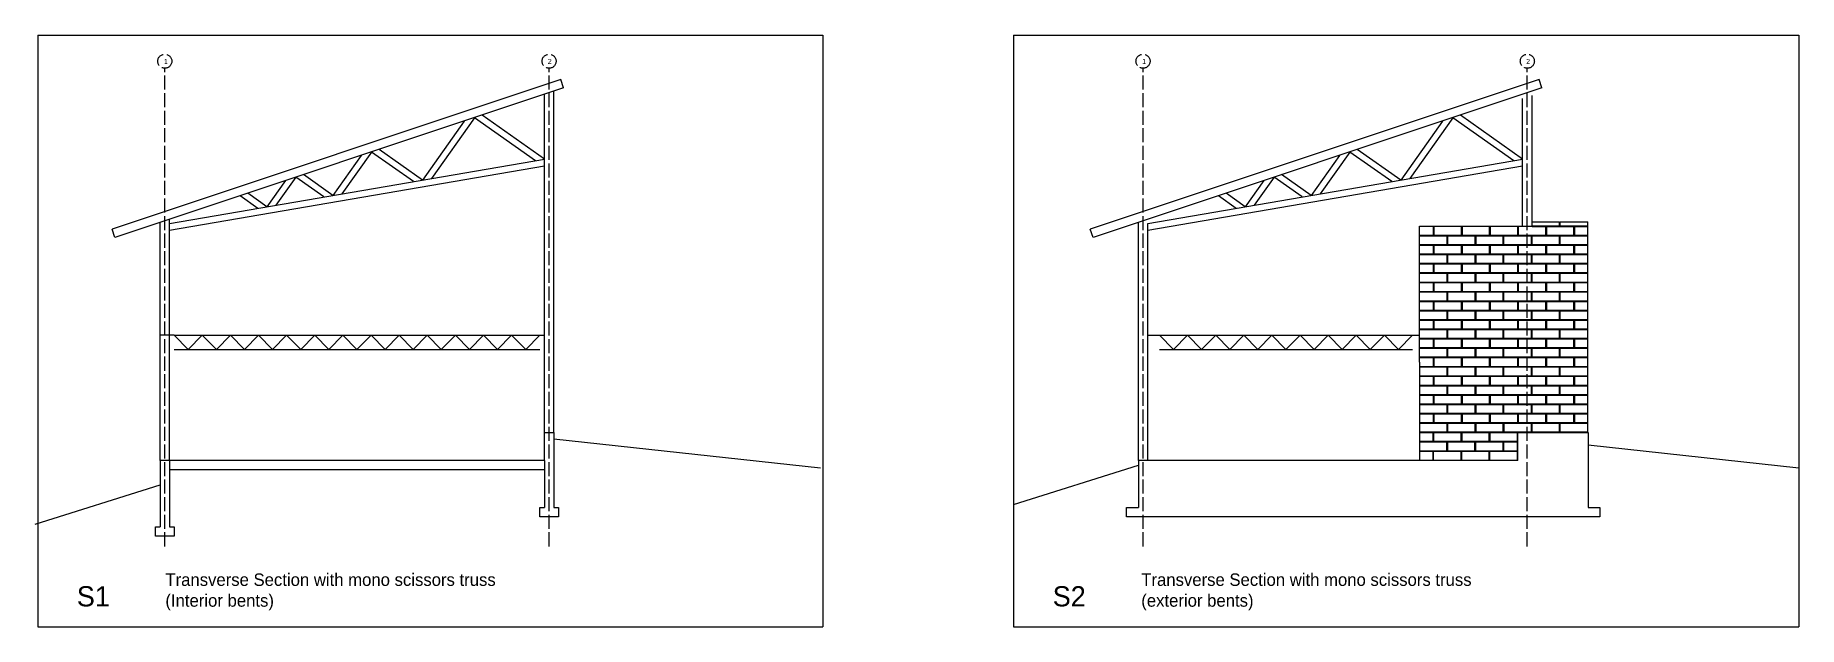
# Model space of a CAD drawing. Header units: inches. Extents: x 1328 to 6141, y 1498 to 3235.
# Drawn here: x 2137 to 3642, y 1498 to 2003 of the extents above; entities that cross this region are included whole.
import ezdxf

# ---------------------------------------------------------------- set-up
doc = ezdxf.new("R2010")
doc.units = ezdxf.units.IN
doc.header["$MEASUREMENT"] = 0
doc.linetypes.add('ACAD_ISO02W100', pattern=[15, 12, -3])
for name, color, linetype in [('blocks', 251, 'Continuous'), ('const', 253, 'Continuous'), ('e1', 253, 'Continuous'), ('grid', 30, 'ACAD_ISO02W100'), ('walls', 7, 'Continuous')]:
    doc.layers.add(name, color=color, linetype=linetype)

msp = doc.modelspace()

# ---------------------------------------------------------------- texts
at = {"layer": 'const', "attachment_point": 1}
for s, insert, char_height, width in [('1', (2246.6, 1982.6), 4.26, 1625.197), ('2', (2574.2, 1982.6), 4.26, 1625.197), ('1', (3081.5, 1982.6), 4.26, 1625.197), ('2', (3409.2, 1982.6), 4.26, 1625.197), ('Transverse Section with mono scissors truss\\P(Interior bents)', (2247.8, 1543.3), 10.656, 4062.993), ('Transverse Section with mono scissors truss\\P(exterior bents)', (3080.7, 1543.3), 10.656, 4062.993), ('S1', (2172.2, 1532.4), 17.26, 6582.049), ('S2', (3005.1, 1532.4), 17.26, 6582.049)]:
    msp.add_mtext(s, dxfattribs=dict(at, insert=insert, char_height=char_height, width=width))

# ---------------------------------------------------------------- linework, layer by layer
for p, q in [((2138.8, 2002.8), (2808.9, 2002.8)), ((2138.8, 2002.8), (2138.8, 1497.8)), ((2808.9, 2002.8), (2808.9, 1497.8)), ((2971.7, 2002.8), (3641.8, 2002.8)), ((2971.7, 2002.8), (2971.7, 1497.8)), ((3641.8, 2002.8), (3641.8, 1497.8)), ((2571.3, 1663.6), (2579.3, 1663.6)), ((3402.2, 1663.6), (3414.2, 1663.6)), ((2138.8, 1497.8), (2808.9, 1497.8)), ((2971.7, 1497.8), (3641.8, 1497.8))]:
    msp.add_line(p, q)
at = {"layer": 'blocks'}
for p, q in [((3330, 1832.1), (3330, 1839.6)), ((3330.5, 1839.6), (3330.5, 1832.1)), ((3354, 1832.1), (3354, 1839.6)), ((3354.5, 1839.6), (3354.5, 1832.1)), ((3378, 1832.1), (3378, 1839.6)), ((3378.5, 1839.6), (3378.5, 1832.1)), ((3402, 1832.1), (3402, 1839.6)), ((3402.5, 1839.6), (3402.5, 1832.1)), ((3414.2, 1840.1), (3414.2, 1843.6)), ((3414.2, 1840.1), (3437.7, 1840.1)), ((3414.2, 1839.6), (3426, 1839.6)), ((3426, 1832.1), (3426, 1839.6)), ((3426.5, 1839.6), (3450, 1839.6)), ((3426.5, 1839.6), (3426.5, 1832.1)), ((3437.7, 1840.1), (3437.7, 1843.6)), ((3438.2, 1840.1), (3438.2, 1843.6)), ((3438.2, 1840.1), (3461.7, 1840.1)), ((3450, 1832.1), (3450, 1839.6)), ((3450.5, 1839.6), (3461.7, 1839.6)), ((3450.5, 1839.6), (3450.5, 1832.1)), ((3318.2, 1832.1), (3330, 1832.1)), ((3318.2, 1831.6), (3341.7, 1831.6)), ((3318.2, 1824.1), (3341.7, 1824.1)), ((3318.2, 1823.6), (3330, 1823.6)), ((3330, 1816.1), (3330, 1823.6)), ((3330.5, 1832.1), (3354, 1832.1)), ((3330.5, 1823.6), (3330.5, 1816.1)), ((3330.5, 1823.6), (3354, 1823.6)), ((3341.7, 1824.1), (3341.7, 1831.6)), ((3342.2, 1831.6), (3342.2, 1824.1)), ((3342.2, 1831.6), (3365.7, 1831.6)), ((3342.2, 1824.1), (3365.7, 1824.1)), ((3354, 1816.1), (3354, 1823.6)), ((3354.5, 1832.1), (3378, 1832.1)), ((3354.5, 1823.6), (3378, 1823.6)), ((3354.5, 1823.6), (3354.5, 1816.1)), ((3365.7, 1824.1), (3365.7, 1831.6)), ((3366.2, 1831.6), (3389.7, 1831.6)), ((3366.2, 1831.6), (3366.2, 1824.1)), ((3366.2, 1824.1), (3389.7, 1824.1)), ((3378, 1816.1), (3378, 1823.6)), ((3378.5, 1832.1), (3402, 1832.1)), ((3378.5, 1823.6), (3402, 1823.6)), ((3378.5, 1823.6), (3378.5, 1816.1)), ((3389.7, 1824.1), (3389.7, 1831.6)), ((3390.2, 1824.1), (3390.2, 1831.6)), ((3390.2, 1831.6), (3413.7, 1831.6)), ((3390.2, 1824.1), (3413.7, 1824.1)), ((3402, 1816.1), (3402, 1823.6)), ((3402.5, 1832.1), (3426, 1832.1)), ((3402.5, 1823.6), (3402.5, 1816.1)), ((3402.5, 1823.6), (3426, 1823.6)), ((3413.7, 1824.1), (3413.7, 1831.6)), ((3414.2, 1831.6), (3437.7, 1831.6)), ((3414.2, 1824.1), (3414.2, 1831.6)), ((3414.2, 1824.1), (3437.7, 1824.1)), ((3426, 1816.1), (3426, 1823.6)), ((3426.5, 1832.1), (3450, 1832.1)), ((3426.5, 1823.6), (3450, 1823.6)), ((3426.5, 1823.6), (3426.5, 1816.1)), ((3437.7, 1824.1), (3437.7, 1831.6)), ((3438.2, 1824.1), (3438.2, 1831.6)), ((3438.2, 1831.6), (3461.7, 1831.6)), ((3438.2, 1824.1), (3461.7, 1824.1)), ((3450, 1816.1), (3450, 1823.6)), ((3450.5, 1832.1), (3461.7, 1832.1)), ((3450.5, 1823.6), (3450.5, 1816.1)), ((3450.5, 1823.6), (3461.7, 1823.6)), ((3318.2, 1816.1), (3330, 1816.1)), ((3318.2, 1815.6), (3341.7, 1815.6)), ((3318.2, 1808.1), (3341.7, 1808.1)), ((3318.2, 1807.6), (3330, 1807.6)), ((3330, 1800.1), (3330, 1807.6)), ((3330.5, 1816.1), (3354, 1816.1)), ((3330.5, 1807.6), (3330.5, 1800.1)), ((3330.5, 1807.6), (3354, 1807.6)), ((3341.7, 1808.1), (3341.7, 1815.6)), ((3342.2, 1815.6), (3342.2, 1808.1)), ((3342.2, 1815.6), (3365.7, 1815.6)), ((3342.2, 1808.1), (3365.7, 1808.1)), ((3354, 1800.1), (3354, 1807.6)), ((3354.5, 1816.1), (3378, 1816.1)), ((3354.5, 1807.6), (3354.5, 1800.1)), ((3354.5, 1807.6), (3378, 1807.6)), ((3365.7, 1808.1), (3365.7, 1815.6)), ((3366.2, 1815.6), (3389.7, 1815.6)), ((3366.2, 1815.6), (3366.2, 1808.1)), ((3366.2, 1808.1), (3389.7, 1808.1)), ((3378, 1800.1), (3378, 1807.6)), ((3378.5, 1816.1), (3402, 1816.1)), ((3378.5, 1807.6), (3402, 1807.6)), ((3378.5, 1807.6), (3378.5, 1800.1)), ((3389.7, 1808.1), (3389.7, 1815.6)), ((3390.2, 1808.1), (3390.2, 1815.6)), ((3390.2, 1815.6), (3413.7, 1815.6)), ((3390.2, 1808.1), (3413.7, 1808.1)), ((3402, 1800.1), (3402, 1807.6)), ((3402.5, 1816.1), (3426, 1816.1)), ((3402.5, 1807.6), (3402.5, 1800.1)), ((3402.5, 1807.6), (3426, 1807.6)), ((3413.7, 1808.1), (3413.7, 1815.6)), ((3414.2, 1815.6), (3437.7, 1815.6)), ((3414.2, 1808.1), (3414.2, 1815.6)), ((3414.2, 1808.1), (3437.7, 1808.1)), ((3426, 1800.1), (3426, 1807.6)), ((3426.5, 1816.1), (3450, 1816.1)), ((3426.5, 1807.6), (3450, 1807.6)), ((3426.5, 1807.6), (3426.5, 1800.1)), ((3437.7, 1808.1), (3437.7, 1815.6)), ((3438.2, 1808.1), (3438.2, 1815.6)), ((3438.2, 1815.6), (3461.7, 1815.6)), ((3438.2, 1808.1), (3461.7, 1808.1)), ((3450, 1800.1), (3450, 1807.6)), ((3450.5, 1816.1), (3461.7, 1816.1)), ((3450.5, 1807.6), (3450.5, 1800.1)), ((3450.5, 1807.6), (3461.7, 1807.6)), ((3318.2, 1800.1), (3330, 1800.1)), ((3318.2, 1799.6), (3341.7, 1799.6)), ((3318.2, 1792.1), (3341.7, 1792.1)), ((3318.2, 1791.6), (3330, 1791.6)), ((3330, 1784.1), (3330, 1791.6)), ((3330.5, 1800.1), (3354, 1800.1)), ((3330.5, 1791.6), (3330.5, 1784.1)), ((3330.5, 1791.6), (3354, 1791.6)), ((3341.7, 1792.1), (3341.7, 1799.6)), ((3342.2, 1799.6), (3365.7, 1799.6)), ((3342.2, 1799.6), (3342.2, 1792.1)), ((3342.2, 1792.1), (3365.7, 1792.1)), ((3354, 1784.1), (3354, 1791.6)), ((3354.5, 1800.1), (3378, 1800.1)), ((3354.5, 1791.6), (3354.5, 1784.1)), ((3354.5, 1791.6), (3378, 1791.6)), ((3365.7, 1792.1), (3365.7, 1799.6)), ((3366.2, 1799.6), (3389.7, 1799.6)), ((3366.2, 1799.6), (3366.2, 1792.1)), ((3366.2, 1792.1), (3389.7, 1792.1)), ((3378, 1784.1), (3378, 1791.6)), ((3378.5, 1800.1), (3402, 1800.1)), ((3378.5, 1791.6), (3402, 1791.6)), ((3378.5, 1791.6), (3378.5, 1784.1)), ((3389.7, 1792.1), (3389.7, 1799.6)), ((3390.2, 1799.6), (3413.7, 1799.6)), ((3390.2, 1792.1), (3390.2, 1799.6)), ((3390.2, 1792.1), (3413.7, 1792.1)), ((3402, 1784.1), (3402, 1791.6)), ((3402.5, 1800.1), (3426, 1800.1)), ((3402.5, 1791.6), (3402.5, 1784.1)), ((3402.5, 1791.6), (3426, 1791.6)), ((3413.7, 1792.1), (3413.7, 1799.6)), ((3414.2, 1799.6), (3437.7, 1799.6)), ((3414.2, 1792.1), (3414.2, 1799.6)), ((3414.2, 1792.1), (3437.7, 1792.1)), ((3426, 1784.1), (3426, 1791.6)), ((3426.5, 1800.1), (3450, 1800.1)), ((3426.5, 1791.6), (3450, 1791.6)), ((3426.5, 1791.6), (3426.5, 1784.1)), ((3437.7, 1792.1), (3437.7, 1799.6)), ((3438.2, 1799.6), (3461.7, 1799.6)), ((3438.2, 1792.1), (3438.2, 1799.6)), ((3438.2, 1792.1), (3461.7, 1792.1)), ((3450, 1784.1), (3450, 1791.6)), ((3450.5, 1800.1), (3461.7, 1800.1)), ((3450.5, 1791.6), (3450.5, 1784.1)), ((3450.5, 1791.6), (3461.7, 1791.6)), ((3318.2, 1784.1), (3330, 1784.1)), ((3318.2, 1783.6), (3341.7, 1783.6)), ((3318.2, 1776.1), (3341.7, 1776.1)), ((3330.5, 1784.1), (3354, 1784.1)), ((3341.7, 1776.1), (3341.7, 1783.6)), ((3342.2, 1783.6), (3342.2, 1776.1)), ((3342.2, 1783.6), (3365.7, 1783.6)), ((3342.2, 1776.1), (3365.7, 1776.1)), ((3354.5, 1784.1), (3378, 1784.1)), ((3365.7, 1776.1), (3365.7, 1783.6)), ((3366.2, 1783.6), (3389.7, 1783.6)), ((3366.2, 1783.6), (3366.2, 1776.1)), ((3366.2, 1776.1), (3389.7, 1776.1)), ((3378.5, 1784.1), (3402, 1784.1)), ((3389.7, 1776.1), (3389.7, 1783.6)), ((3390.2, 1776.1), (3390.2, 1783.6)), ((3390.2, 1783.6), (3413.7, 1783.6)), ((3390.2, 1776.1), (3413.7, 1776.1)), ((3402.5, 1784.1), (3426, 1784.1)), ((3413.7, 1776.1), (3413.7, 1783.6)), ((3414.2, 1783.6), (3437.7, 1783.6)), ((3414.2, 1776.1), (3414.2, 1783.6)), ((3414.2, 1776.1), (3437.7, 1776.1)), ((3426.5, 1784.1), (3450, 1784.1)), ((3437.7, 1776.1), (3437.7, 1783.6)), ((3438.2, 1776.1), (3438.2, 1783.6)), ((3438.2, 1783.6), (3461.7, 1783.6)), ((3438.2, 1776.1), (3461.7, 1776.1)), ((3450.5, 1784.1), (3461.7, 1784.1)), ((3318.2, 1775.6), (3330, 1775.6)), ((3318.2, 1768.1), (3330, 1768.1)), ((3318.2, 1767.6), (3341.7, 1767.6)), ((3330, 1768.1), (3330, 1775.6)), ((3330.5, 1775.6), (3330.5, 1768.1)), ((3330.5, 1775.6), (3354, 1775.6)), ((3330.5, 1768.1), (3354, 1768.1)), ((3341.7, 1760.1), (3341.7, 1767.6)), ((3342.2, 1767.6), (3342.2, 1760.1)), ((3342.2, 1767.6), (3365.7, 1767.6)), ((3354, 1768.1), (3354, 1775.6)), ((3354.5, 1775.6), (3378, 1775.6)), ((3354.5, 1775.6), (3354.5, 1768.1)), ((3354.5, 1768.1), (3378, 1768.1)), ((3365.7, 1760.1), (3365.7, 1767.6)), ((3366.2, 1767.6), (3366.2, 1760.1)), ((3366.2, 1767.6), (3389.7, 1767.6)), ((3378, 1768.1), (3378, 1775.6)), ((3378.5, 1775.6), (3402, 1775.6)), ((3378.5, 1775.6), (3378.5, 1768.1)), ((3378.5, 1768.1), (3402, 1768.1)), ((3389.7, 1760.1), (3389.7, 1767.6)), ((3390.2, 1760.1), (3390.2, 1767.6)), ((3390.2, 1767.6), (3413.7, 1767.6)), ((3402, 1768.1), (3402, 1775.6)), ((3402.5, 1775.6), (3402.5, 1768.1)), ((3402.5, 1775.6), (3426, 1775.6)), ((3402.5, 1768.1), (3426, 1768.1)), ((3413.7, 1760.1), (3413.7, 1767.6)), ((3414.2, 1767.6), (3437.7, 1767.6)), ((3414.2, 1760.1), (3414.2, 1767.6)), ((3426, 1768.1), (3426, 1775.6)), ((3426.5, 1775.6), (3450, 1775.6)), ((3426.5, 1775.6), (3426.5, 1768.1)), ((3426.5, 1768.1), (3450, 1768.1)), ((3437.7, 1760.1), (3437.7, 1767.6)), ((3438.2, 1760.1), (3438.2, 1767.6)), ((3438.2, 1767.6), (3461.7, 1767.6)), ((3450, 1768.1), (3450, 1775.6)), ((3450.5, 1775.6), (3450.5, 1768.1)), ((3450.5, 1775.6), (3461.7, 1775.6)), ((3450.5, 1768.1), (3461.7, 1768.1)), ((3318.2, 1760.1), (3341.7, 1760.1)), ((3318.2, 1759.6), (3330, 1759.6)), ((3318.2, 1752.1), (3330, 1752.1)), ((3318.2, 1751.6), (3341.7, 1751.6)), ((3330, 1752.1), (3330, 1759.6)), ((3330.5, 1759.6), (3330.5, 1752.1)), ((3330.5, 1759.6), (3354, 1759.6)), ((3330.5, 1752.1), (3354, 1752.1)), ((3341.7, 1744.1), (3341.7, 1751.6)), ((3342.2, 1760.1), (3365.7, 1760.1)), ((3342.2, 1751.6), (3365.7, 1751.6)), ((3342.2, 1751.6), (3342.2, 1744.1)), ((3354, 1752.1), (3354, 1759.6)), ((3354.5, 1759.6), (3354.5, 1752.1)), ((3354.5, 1759.6), (3378, 1759.6)), ((3354.5, 1752.1), (3378, 1752.1)), ((3365.7, 1744.1), (3365.7, 1751.6)), ((3366.2, 1760.1), (3389.7, 1760.1)), ((3366.2, 1751.6), (3389.7, 1751.6)), ((3366.2, 1751.6), (3366.2, 1744.1)), ((3378, 1752.1), (3378, 1759.6)), ((3378.5, 1759.6), (3402, 1759.6)), ((3378.5, 1759.6), (3378.5, 1752.1)), ((3378.5, 1752.1), (3402, 1752.1)), ((3389.7, 1744.1), (3389.7, 1751.6)), ((3390.2, 1760.1), (3413.7, 1760.1)), ((3390.2, 1751.6), (3413.7, 1751.6)), ((3390.2, 1744.1), (3390.2, 1751.6)), ((3402, 1752.1), (3402, 1759.6)), ((3402.5, 1759.6), (3402.5, 1752.1)), ((3402.5, 1759.6), (3426, 1759.6)), ((3402.5, 1752.1), (3426, 1752.1)), ((3413.7, 1744.1), (3413.7, 1751.6)), ((3414.2, 1760.1), (3437.7, 1760.1)), ((3414.2, 1751.6), (3437.7, 1751.6)), ((3414.2, 1744.1), (3414.2, 1751.6)), ((3426, 1752.1), (3426, 1759.6)), ((3426.5, 1759.6), (3450, 1759.6)), ((3426.5, 1759.6), (3426.5, 1752.1)), ((3426.5, 1752.1), (3450, 1752.1)), ((3437.7, 1744.1), (3437.7, 1751.6)), ((3438.2, 1760.1), (3461.7, 1760.1)), ((3438.2, 1751.6), (3461.7, 1751.6)), ((3438.2, 1744.1), (3438.2, 1751.6)), ((3450, 1752.1), (3450, 1759.6)), ((3450.5, 1759.6), (3450.5, 1752.1)), ((3450.5, 1759.6), (3461.7, 1759.6)), ((3450.5, 1752.1), (3461.7, 1752.1)), ((3318.2, 1744.1), (3341.7, 1744.1)), ((3318.2, 1743.6), (3330, 1743.6)), ((3318.2, 1736.1), (3330, 1736.1)), ((3318.2, 1735.6), (3341.7, 1735.6)), ((3330, 1736.1), (3330, 1743.6)), ((3330.5, 1743.6), (3330.5, 1736.1)), ((3330.5, 1743.6), (3354, 1743.6)), ((3330.5, 1736.1), (3354, 1736.1)), ((3341.7, 1728.1), (3341.7, 1735.6)), ((3342.2, 1744.1), (3365.7, 1744.1)), ((3342.2, 1735.6), (3342.2, 1728.1)), ((3342.2, 1735.6), (3365.7, 1735.6)), ((3354, 1736.1), (3354, 1743.6)), ((3354.5, 1743.6), (3354.5, 1736.1)), ((3354.5, 1743.6), (3378, 1743.6)), ((3354.5, 1736.1), (3378, 1736.1)), ((3365.7, 1728.1), (3365.7, 1735.6)), ((3366.2, 1744.1), (3389.7, 1744.1)), ((3366.2, 1735.6), (3389.7, 1735.6)), ((3366.2, 1735.6), (3366.2, 1728.1)), ((3378, 1736.1), (3378, 1743.6)), ((3378.5, 1743.6), (3402, 1743.6)), ((3378.5, 1743.6), (3378.5, 1736.1)), ((3378.5, 1736.1), (3402, 1736.1)), ((3389.7, 1728.1), (3389.7, 1735.6)), ((3390.2, 1744.1), (3413.7, 1744.1)), ((3390.2, 1728.1), (3390.2, 1735.6)), ((3390.2, 1735.6), (3413.7, 1735.6)), ((3402, 1736.1), (3402, 1743.6)), ((3402.5, 1743.6), (3402.5, 1736.1)), ((3402.5, 1743.6), (3426, 1743.6)), ((3402.5, 1736.1), (3426, 1736.1)), ((3413.7, 1728.1), (3413.7, 1735.6)), ((3414.2, 1744.1), (3437.7, 1744.1)), ((3414.2, 1735.6), (3437.7, 1735.6)), ((3414.2, 1728.1), (3414.2, 1735.6)), ((3426, 1736.1), (3426, 1743.6)), ((3426.5, 1743.6), (3450, 1743.6)), ((3426.5, 1743.6), (3426.5, 1736.1)), ((3426.5, 1736.1), (3450, 1736.1)), ((3437.7, 1728.1), (3437.7, 1735.6)), ((3438.2, 1744.1), (3461.7, 1744.1)), ((3438.2, 1728.1), (3438.2, 1735.6)), ((3438.2, 1735.6), (3461.7, 1735.6)), ((3450, 1736.1), (3450, 1743.6)), ((3450.5, 1743.6), (3450.5, 1736.1)), ((3450.5, 1743.6), (3461.7, 1743.6)), ((3450.5, 1736.1), (3461.7, 1736.1)), ((3318.2, 1728.1), (3341.7, 1728.1)), ((3318.2, 1727.6), (3330, 1727.6)), ((3318.2, 1720.1), (3330, 1720.1)), ((3318.2, 1719.6), (3341.7, 1719.6)), ((3330, 1720.1), (3330, 1727.6)), ((3330.5, 1727.6), (3330.5, 1720.1)), ((3330.5, 1727.6), (3354, 1727.6)), ((3330.5, 1720.1), (3354, 1720.1)), ((3341.7, 1712.1), (3341.7, 1719.6)), ((3342.2, 1728.1), (3365.7, 1728.1)), ((3342.2, 1719.6), (3342.2, 1712.1)), ((3342.2, 1719.6), (3365.7, 1719.6)), ((3354, 1720.1), (3354, 1727.6)), ((3354.5, 1727.6), (3354.5, 1720.1)), ((3354.5, 1727.6), (3378, 1727.6)), ((3354.5, 1720.1), (3378, 1720.1)), ((3365.7, 1712.1), (3365.7, 1719.6)), ((3366.2, 1728.1), (3389.7, 1728.1)), ((3366.2, 1719.6), (3389.7, 1719.6)), ((3366.2, 1719.6), (3366.2, 1712.1)), ((3378, 1720.1), (3378, 1727.6)), ((3378.5, 1727.6), (3402, 1727.6)), ((3378.5, 1727.6), (3378.5, 1720.1)), ((3378.5, 1720.1), (3402, 1720.1)), ((3389.7, 1712.1), (3389.7, 1719.6)), ((3390.2, 1728.1), (3413.7, 1728.1)), ((3390.2, 1712.1), (3390.2, 1719.6)), ((3390.2, 1719.6), (3413.7, 1719.6)), ((3402, 1720.1), (3402, 1727.6)), ((3402.5, 1727.6), (3402.5, 1720.1)), ((3402.5, 1727.6), (3426, 1727.6)), ((3402.5, 1720.1), (3426, 1720.1)), ((3413.7, 1712.1), (3413.7, 1719.6)), ((3414.2, 1728.1), (3437.7, 1728.1)), ((3414.2, 1719.6), (3437.7, 1719.6)), ((3414.2, 1712.1), (3414.2, 1719.6)), ((3426, 1720.1), (3426, 1727.6)), ((3426.5, 1727.6), (3450, 1727.6)), ((3426.5, 1727.6), (3426.5, 1720.1)), ((3426.5, 1720.1), (3450, 1720.1)), ((3437.7, 1712.1), (3437.7, 1719.6)), ((3438.2, 1728.1), (3461.7, 1728.1)), ((3438.2, 1712.1), (3438.2, 1719.6)), ((3438.2, 1719.6), (3461.7, 1719.6)), ((3450, 1720.1), (3450, 1727.6)), ((3450.5, 1727.6), (3450.5, 1720.1)), ((3450.5, 1727.6), (3461.7, 1727.6)), ((3450.5, 1720.1), (3461.7, 1720.1)), ((3318.2, 1712.1), (3341.7, 1712.1)), ((3318.2, 1711.6), (3330, 1711.6)), ((3318.2, 1704.1), (3330, 1704.1)), ((3318.2, 1703.6), (3341.7, 1703.6)), ((3330, 1704.1), (3330, 1711.6)), ((3330.5, 1711.6), (3330.5, 1704.1)), ((3330.5, 1711.6), (3354, 1711.6)), ((3330.5, 1704.1), (3354, 1704.1)), ((3341.7, 1696.1), (3341.7, 1703.6)), ((3342.2, 1712.1), (3365.7, 1712.1)), ((3342.2, 1703.6), (3342.2, 1696.1)), ((3342.2, 1703.6), (3365.7, 1703.6)), ((3354, 1704.1), (3354, 1711.6)), ((3354.5, 1711.6), (3354.5, 1704.1)), ((3354.5, 1711.6), (3378, 1711.6)), ((3354.5, 1704.1), (3378, 1704.1)), ((3365.7, 1696.1), (3365.7, 1703.6)), ((3366.2, 1712.1), (3389.7, 1712.1)), ((3366.2, 1703.6), (3389.7, 1703.6)), ((3366.2, 1703.6), (3366.2, 1696.1)), ((3378, 1704.1), (3378, 1711.6)), ((3378.5, 1711.6), (3402, 1711.6)), ((3378.5, 1711.6), (3378.5, 1704.1)), ((3378.5, 1704.1), (3402, 1704.1)), ((3389.7, 1696.1), (3389.7, 1703.6)), ((3390.2, 1712.1), (3413.7, 1712.1)), ((3390.2, 1696.1), (3390.2, 1703.6)), ((3390.2, 1703.6), (3413.7, 1703.6)), ((3402, 1704.1), (3402, 1711.6)), ((3402.5, 1711.6), (3402.5, 1704.1)), ((3402.5, 1711.6), (3426, 1711.6)), ((3402.5, 1704.1), (3426, 1704.1)), ((3413.7, 1696.1), (3413.7, 1703.6)), ((3414.2, 1712.1), (3437.7, 1712.1)), ((3414.2, 1703.6), (3437.7, 1703.6)), ((3414.2, 1696.1), (3414.2, 1703.6)), ((3426, 1704.1), (3426, 1711.6)), ((3426.5, 1711.6), (3450, 1711.6)), ((3426.5, 1711.6), (3426.5, 1704.1)), ((3426.5, 1704.1), (3450, 1704.1)), ((3437.7, 1696.1), (3437.7, 1703.6)), ((3438.2, 1712.1), (3461.7, 1712.1)), ((3438.2, 1696.1), (3438.2, 1703.6)), ((3438.2, 1703.6), (3461.7, 1703.6)), ((3450, 1704.1), (3450, 1711.6)), ((3450.5, 1711.6), (3450.5, 1704.1)), ((3450.5, 1711.6), (3461.7, 1711.6)), ((3450.5, 1704.1), (3461.7, 1704.1)), ((3318.2, 1696.1), (3341.7, 1696.1)), ((3318.2, 1695.6), (3330, 1695.6)), ((3318.2, 1688.1), (3330, 1688.1)), ((3318.2, 1687.6), (3341.7, 1687.6)), ((3330, 1688.1), (3330, 1695.6)), ((3330.5, 1695.6), (3330.5, 1688.1)), ((3330.5, 1695.6), (3354, 1695.6)), ((3330.5, 1688.1), (3354, 1688.1)), ((3341.7, 1680.1), (3341.7, 1687.6)), ((3342.2, 1696.1), (3365.7, 1696.1)), ((3342.2, 1687.6), (3365.7, 1687.6)), ((3342.2, 1687.6), (3342.2, 1680.1)), ((3354, 1688.1), (3354, 1695.6)), ((3354.5, 1695.6), (3354.5, 1688.1)), ((3354.5, 1695.6), (3378, 1695.6)), ((3354.5, 1688.1), (3378, 1688.1)), ((3365.7, 1680.1), (3365.7, 1687.6)), ((3366.2, 1696.1), (3389.7, 1696.1)), ((3366.2, 1687.6), (3389.7, 1687.6)), ((3366.2, 1687.6), (3366.2, 1680.1)), ((3378, 1688.1), (3378, 1695.6)), ((3378.5, 1695.6), (3378.5, 1688.1)), ((3378.5, 1695.6), (3402, 1695.6)), ((3378.5, 1688.1), (3402, 1688.1)), ((3389.7, 1680.1), (3389.7, 1687.6)), ((3390.2, 1696.1), (3413.7, 1696.1)), ((3390.2, 1687.6), (3413.7, 1687.6)), ((3390.2, 1680.1), (3390.2, 1687.6)), ((3402, 1688.1), (3402, 1695.6)), ((3402.5, 1695.6), (3402.5, 1688.1)), ((3402.5, 1695.6), (3426, 1695.6)), ((3402.5, 1688.1), (3426, 1688.1)), ((3413.7, 1680.1), (3413.7, 1687.6)), ((3414.2, 1696.1), (3437.7, 1696.1)), ((3414.2, 1687.6), (3437.7, 1687.6)), ((3414.2, 1680.1), (3414.2, 1687.6)), ((3426, 1688.1), (3426, 1695.6)), ((3426.5, 1695.6), (3450, 1695.6)), ((3426.5, 1695.6), (3426.5, 1688.1)), ((3426.5, 1688.1), (3450, 1688.1)), ((3437.7, 1680.1), (3437.7, 1687.6)), ((3438.2, 1696.1), (3461.7, 1696.1)), ((3438.2, 1680.1), (3438.2, 1687.6)), ((3438.2, 1687.6), (3461.7, 1687.6)), ((3450, 1688.1), (3450, 1695.6)), ((3450.5, 1695.6), (3450.5, 1688.1)), ((3450.5, 1695.6), (3461.7, 1695.6)), ((3450.5, 1688.1), (3461.7, 1688.1)), ((3318.2, 1680.1), (3341.7, 1680.1)), ((3318.2, 1679.6), (3330, 1679.6)), ((3318.2, 1672.1), (3330, 1672.1)), ((3318.2, 1671.6), (3341.7, 1671.6)), ((3330, 1672.1), (3330, 1679.6)), ((3330.5, 1679.6), (3354, 1679.6)), ((3330.5, 1679.6), (3330.5, 1672.1)), ((3330.5, 1672.1), (3354, 1672.1)), ((3341.7, 1664.1), (3341.7, 1671.6)), ((3342.2, 1680.1), (3365.7, 1680.1)), ((3342.2, 1671.6), (3342.2, 1664.1)), ((3342.2, 1671.6), (3365.7, 1671.6)), ((3354, 1672.1), (3354, 1679.6)), ((3354.5, 1679.6), (3378, 1679.6)), ((3354.5, 1679.6), (3354.5, 1672.1)), ((3354.5, 1672.1), (3378, 1672.1)), ((3365.7, 1664.1), (3365.7, 1671.6)), ((3366.2, 1680.1), (3389.7, 1680.1)), ((3366.2, 1671.6), (3389.7, 1671.6)), ((3366.2, 1671.6), (3366.2, 1664.1)), ((3378, 1672.1), (3378, 1679.6)), ((3378.5, 1679.6), (3402, 1679.6)), ((3378.5, 1679.6), (3378.5, 1672.1)), ((3378.5, 1672.1), (3402, 1672.1)), ((3389.7, 1664.1), (3389.7, 1671.6)), ((3390.2, 1680.1), (3413.7, 1680.1)), ((3390.2, 1671.6), (3390.2, 1664.1)), ((3390.2, 1671.6), (3413.7, 1671.6)), ((3402, 1672.1), (3402, 1679.6)), ((3402.5, 1679.6), (3426, 1679.6)), ((3402.5, 1679.6), (3402.5, 1672.1)), ((3402.5, 1672.1), (3426, 1672.1)), ((3413.7, 1664.1), (3413.7, 1671.6)), ((3414.2, 1680.1), (3437.7, 1680.1)), ((3414.2, 1671.6), (3437.7, 1671.6)), ((3414.2, 1664.1), (3414.2, 1671.6)), ((3426, 1672.1), (3426, 1679.6)), ((3426.5, 1679.6), (3450, 1679.6)), ((3426.5, 1679.6), (3426.5, 1672.1)), ((3426.5, 1672.1), (3450, 1672.1)), ((3437.7, 1664.1), (3437.7, 1671.6)), ((3438.2, 1680.1), (3461.7, 1680.1)), ((3438.2, 1664.1), (3438.2, 1671.6)), ((3438.2, 1671.6), (3461.7, 1671.6)), ((3450, 1672.1), (3450, 1679.6)), ((3450.5, 1679.6), (3461.7, 1679.6)), ((3450.5, 1679.6), (3450.5, 1672.1)), ((3450.5, 1672.1), (3461.7, 1672.1)), ((3318.2, 1664.1), (3341.7, 1664.1)), ((3318.2, 1663.6), (3329.7, 1663.6)), ((3318.2, 1656.1), (3329.7, 1656.1)), ((3318.2, 1655.6), (3341.5, 1655.6)), ((3329.7, 1656.1), (3329.7, 1663.6)), ((3330.2, 1663.6), (3353.7, 1663.6)), ((3330.2, 1663.6), (3330.2, 1656.1)), ((3330.2, 1656.1), (3353.7, 1656.1)), ((3341.5, 1648.1), (3341.5, 1655.6)), ((3342, 1655.6), (3342, 1648.1)), ((3342, 1655.6), (3365.5, 1655.6)), ((3342.2, 1664.1), (3365.7, 1664.1)), ((3353.7, 1656.1), (3353.7, 1663.6)), ((3354.2, 1663.6), (3377.7, 1663.6)), ((3354.2, 1663.6), (3354.2, 1656.1)), ((3354.2, 1656.1), (3377.7, 1656.1)), ((3365.5, 1648.1), (3365.5, 1655.6)), ((3366, 1655.6), (3389.5, 1655.6)), ((3366, 1655.6), (3366, 1648.1)), ((3366.2, 1664.1), (3389.7, 1664.1)), ((3377.7, 1656.1), (3377.7, 1663.6)), ((3378.2, 1663.6), (3401.7, 1663.6)), ((3378.2, 1663.6), (3378.2, 1656.1)), ((3378.2, 1656.1), (3401.7, 1656.1)), ((3389.5, 1648.1), (3389.5, 1655.6)), ((3390, 1655.6), (3390, 1648.1)), ((3390, 1655.6), (3401.7, 1655.6)), ((3390.2, 1664.1), (3413.7, 1664.1)), ((3401.7, 1656.1), (3401.7, 1663.6)), ((3401.7, 1648.1), (3401.7, 1655.6)), ((3414.2, 1664.1), (3437.7, 1664.1)), ((3438.2, 1664.1), (3461.7, 1664.1)), ((3318.2, 1648.1), (3341.5, 1648.1)), ((3318.2, 1647.6), (3329.7, 1647.6)), ((3329.7, 1640.1), (3329.7, 1647.6)), ((3330.2, 1647.6), (3353.7, 1647.6)), ((3330.2, 1640.1), (3330.2, 1647.6)), ((3342, 1648.1), (3365.5, 1648.1)), ((3353.7, 1640.1), (3353.7, 1647.6)), ((3354.2, 1647.6), (3377.7, 1647.6)), ((3354.2, 1640.1), (3354.2, 1647.6)), ((3366, 1648.1), (3389.5, 1648.1)), ((3377.7, 1640.1), (3377.7, 1647.6)), ((3378.2, 1647.6), (3401.7, 1647.6)), ((3378.2, 1640.1), (3378.2, 1647.6)), ((3390, 1648.1), (3401.7, 1648.1)), ((3401.7, 1640.1), (3401.7, 1647.6)), ((3318.2, 1640.1), (3329.7, 1640.1)), ((3330.2, 1640.1), (3353.7, 1640.1)), ((3354.2, 1640.1), (3377.7, 1640.1)), ((3378.2, 1640.1), (3401.7, 1640.1))]:
    msp.add_line(p, q, dxfattribs=at)
at = {"layer": 'e1'}
for p, q in [((2502.8, 1929.5), (2467.2, 1879.1)), ((2511.6, 1932.4), (2474.9, 1880.4)), ((2563.6, 1895.7), (2511.6, 1932.4)), ((2571.3, 1897), (2518.1, 1934.6)), ((3337.8, 1929.5), (3302.2, 1879.1)), ((3346.6, 1932.4), (3309.8, 1880.4)), ((3398.6, 1895.7), (3346.6, 1932.4)), ((3406.2, 1897), (3353.1, 1934.6)), ((2251.3, 1842), (2571.3, 1897)), ((2414.9, 1900.2), (2390.7, 1866)), ((2423.7, 1903.1), (2398.4, 1867.3)), ((2459.5, 1877.8), (2423.7, 1903.1)), ((2467.2, 1879.1), (2430.2, 1905.3)), ((3086.2, 1842), (3406.2, 1897)), ((3249.9, 1900.2), (3225.7, 1866)), ((3258.7, 1903.1), (3233.3, 1867.3)), ((3294.5, 1877.8), (3258.7, 1903.1)), ((3302.2, 1879.1), (3265.1, 1905.3)), ((2251.3, 1836.5), (2571.3, 1891.4)), ((2359.1, 1881.6), (2342.2, 1857.7)), ((2383, 1864.7), (2359.1, 1881.6)), ((2390.7, 1866), (2365.6, 1883.8)), ((3086.2, 1836.5), (3406.2, 1891.4)), ((3194.1, 1881.6), (3177.1, 1857.7)), ((3218, 1864.7), (3194.1, 1881.6)), ((3225.7, 1866), (3200.5, 1883.8)), ((2334.5, 1856.3), (2318.1, 1867.9)), ((2350.3, 1878.7), (2334.5, 1856.3)), ((3169.5, 1856.3), (3153.1, 1867.9)), ((3185.3, 1878.7), (3169.5, 1856.3)), ((2326.8, 1855), (2311.6, 1865.8)), ((3161.8, 1855), (3146.6, 1865.8)), ((3318.2, 1723.6), (3318.2, 1839.7))]:
    msp.add_line(p, q, dxfattribs=at)
at = {"layer": 'grid'}
for p, q in [((2247.3, 1566.4), (2247.3, 1974.6)), ((2575.3, 1566.4), (2575.3, 1974.6)), ((3082.2, 1566.4), (3082.2, 1974.6)), ((3410.2, 1566.4), (3410.2, 1974.6))]:
    msp.add_line(p, q, dxfattribs=at)
for centre in [(2247.3, 1980.6), (2575.3, 1980.6), (3082.2, 1980.6), (3410.2, 1980.6)]:
    msp.add_circle(centre, 6, dxfattribs=at)
at = {"layer": 'walls'}
for p, q in [((2585.3, 1965), (2202.3, 1837.3)), ((2587.7, 1957.8), (2204.7, 1830.1)), ((2587.7, 1957.8), (2585.3, 1965)), ((3420.2, 1965), (3037.2, 1837.3)), ((3422.6, 1957.8), (3039.6, 1830.1)), ((3422.6, 1957.8), (3420.2, 1965)), ((2571.3, 1639.6), (2571.3, 1952.3)), ((2579.3, 1663.6), (2579.3, 1955)), ((3406.2, 1839.7), (3406.2, 1948.7)), ((3414.2, 1839.7), (3414.2, 1951.4)), ((2204.7, 1830.1), (2202.3, 1837.3)), ((2243.3, 1639.6), (2243.3, 1843)), ((2251.3, 1639.6), (2251.3, 1845.7)), ((3039.6, 1830.1), (3037.2, 1837.3)), ((3078.2, 1639.6), (3078.2, 1843)), ((3086.2, 1639.6), (3086.2, 1842)), ((3318.2, 1839.7), (3414.2, 1839.7)), ((3414.2, 1843.6), (3437.7, 1843.6)), ((3438.2, 1843.6), (3461.7, 1843.6)), ((3461.7, 1664.1), (3461.7, 1843.6)), ((2255.3, 1746.6), (2243.3, 1746.6)), ((2255.3, 1746.6), (2571.3, 1746.6)), ((2255.3, 1746.6), (2267.3, 1734.6)), ((2267.3, 1734.6), (2279.3, 1746.6)), ((2279.3, 1746.6), (2291.3, 1734.6)), ((2291.3, 1734.6), (2303.3, 1746.6)), ((2303.3, 1746.6), (2315.3, 1734.6)), ((2315.3, 1734.6), (2327.3, 1746.6)), ((2327.3, 1746.6), (2339.3, 1734.6)), ((2339.3, 1734.6), (2351.3, 1746.6)), ((2351.3, 1746.6), (2363.3, 1734.6)), ((2363.3, 1734.6), (2375.3, 1746.6)), ((2375.3, 1746.6), (2387.3, 1734.6)), ((2387.3, 1734.6), (2399.3, 1746.6)), ((2399.3, 1746.6), (2411.3, 1734.6)), ((2411.3, 1734.6), (2423.3, 1746.6)), ((2423.3, 1746.6), (2435.3, 1734.6)), ((2435.3, 1734.6), (2447.3, 1746.6)), ((2447.3, 1746.6), (2459.3, 1734.6)), ((2459.3, 1734.6), (2471.3, 1746.6)), ((2471.3, 1746.6), (2483.3, 1734.6)), ((2483.3, 1734.6), (2495.3, 1746.6)), ((2495.3, 1746.6), (2507.3, 1734.6)), ((2507.3, 1734.6), (2519.3, 1746.6)), ((2519.3, 1746.6), (2531.3, 1734.6)), ((2531.3, 1734.6), (2543.3, 1746.6)), ((2543.3, 1746.6), (2555.3, 1734.6)), ((2555.3, 1734.6), (2567.3, 1746.6)), ((3086.2, 1746.6), (3318.2, 1746.6)), ((3096.2, 1746.6), (3108.2, 1734.6)), ((3108.2, 1734.6), (3120.2, 1746.6)), ((3120.2, 1746.6), (3132.2, 1734.6)), ((3132.2, 1734.6), (3144.2, 1746.6)), ((3144.2, 1746.6), (3156.2, 1734.6)), ((3156.2, 1734.6), (3168.2, 1746.6)), ((3168.2, 1746.6), (3180.2, 1734.6)), ((3180.2, 1734.6), (3192.2, 1746.6)), ((3192.2, 1746.6), (3204.2, 1734.6)), ((3204.2, 1734.6), (3216.2, 1746.6)), ((3216.2, 1746.6), (3228.2, 1734.6)), ((3228.2, 1734.6), (3240.2, 1746.6)), ((3240.2, 1746.6), (3252.2, 1734.6)), ((3252.2, 1734.6), (3264.2, 1746.6)), ((3264.2, 1746.6), (3276.2, 1734.6)), ((3276.2, 1734.6), (3288.2, 1746.6)), ((3288.2, 1746.6), (3300.2, 1734.6)), ((3300.2, 1734.6), (3312.2, 1746.6)), ((2255.3, 1734.6), (2567.3, 1734.6)), ((3096.2, 1734.6), (3312.2, 1734.6)), ((3318.2, 1723.6), (3318.2, 1639.6)), ((2579.3, 1663.6), (2579.3, 1599.6)), ((2579.3, 1658.2), (2806.9, 1633.5)), ((3402.2, 1639.6), (3402.2, 1663.6)), ((3414.2, 1663.6), (3462.2, 1663.6)), ((3462.2, 1663.6), (3462.2, 1599.6)), ((3462.2, 1653), (3641.8, 1633.5)), ((2571.3, 1639.6), (2243.3, 1639.6)), ((2243.3, 1639.6), (2243.3, 1620.1)), ((2251.3, 1639.6), (2251.3, 1583)), ((2251.3, 1632.1), (2571.3, 1632.1)), ((2571.3, 1639.6), (2571.3, 1599.6)), ((2971.7, 1602.1), (3078.2, 1635.6)), ((3078.2, 1639.6), (3078.2, 1620.1)), ((3402.2, 1639.6), (3078.2, 1639.6)), ((3078.2, 1636.8), (3078.2, 1599.6)), ((2136.7, 1585.5), (2243.3, 1619)), ((2243.3, 1620.1), (2243.3, 1583)), ((2567.3, 1591.6), (2567.3, 1599.6)), ((2567.3, 1599.6), (2571.3, 1599.6)), ((2579.3, 1599.6), (2583.3, 1599.6)), ((2583.3, 1599.6), (2583.3, 1591.6)), ((3068.2, 1591.6), (3068.2, 1599.6)), ((3068.2, 1599.6), (3078.2, 1599.6)), ((3462.2, 1599.6), (3472.2, 1599.6)), ((3472.2, 1599.6), (3472.2, 1591.6)), ((2239.3, 1575), (2239.3, 1583)), ((2239.3, 1583), (2243.3, 1583)), ((2251.3, 1583), (2255.3, 1583)), ((2255.3, 1583), (2255.3, 1575)), ((2583.3, 1591.6), (2567.3, 1591.6)), ((3073.2, 1591.6), (3068.2, 1591.6)), ((3078.2, 1591.6), (3073.2, 1591.6)), ((3472.2, 1591.6), (3078.2, 1591.6)), ((3397.2, 1591.6), (3392.2, 1591.6)), ((3402.2, 1591.6), (3397.2, 1591.6)), ((3424.2, 1591.6), (3402.2, 1591.6)), ((2255.3, 1575), (2239.3, 1575))]:
    msp.add_line(p, q, dxfattribs=at)

msp.set_redraw_order([(e.dxf.handle, doc.entitydb.next_handle()) for e in msp.query("TEXT MTEXT ATTDEF DIMENSION ARC_DIMENSION")])  # texts and dimensions are drawn at this point

doc.saveas('drawing.dxf')
